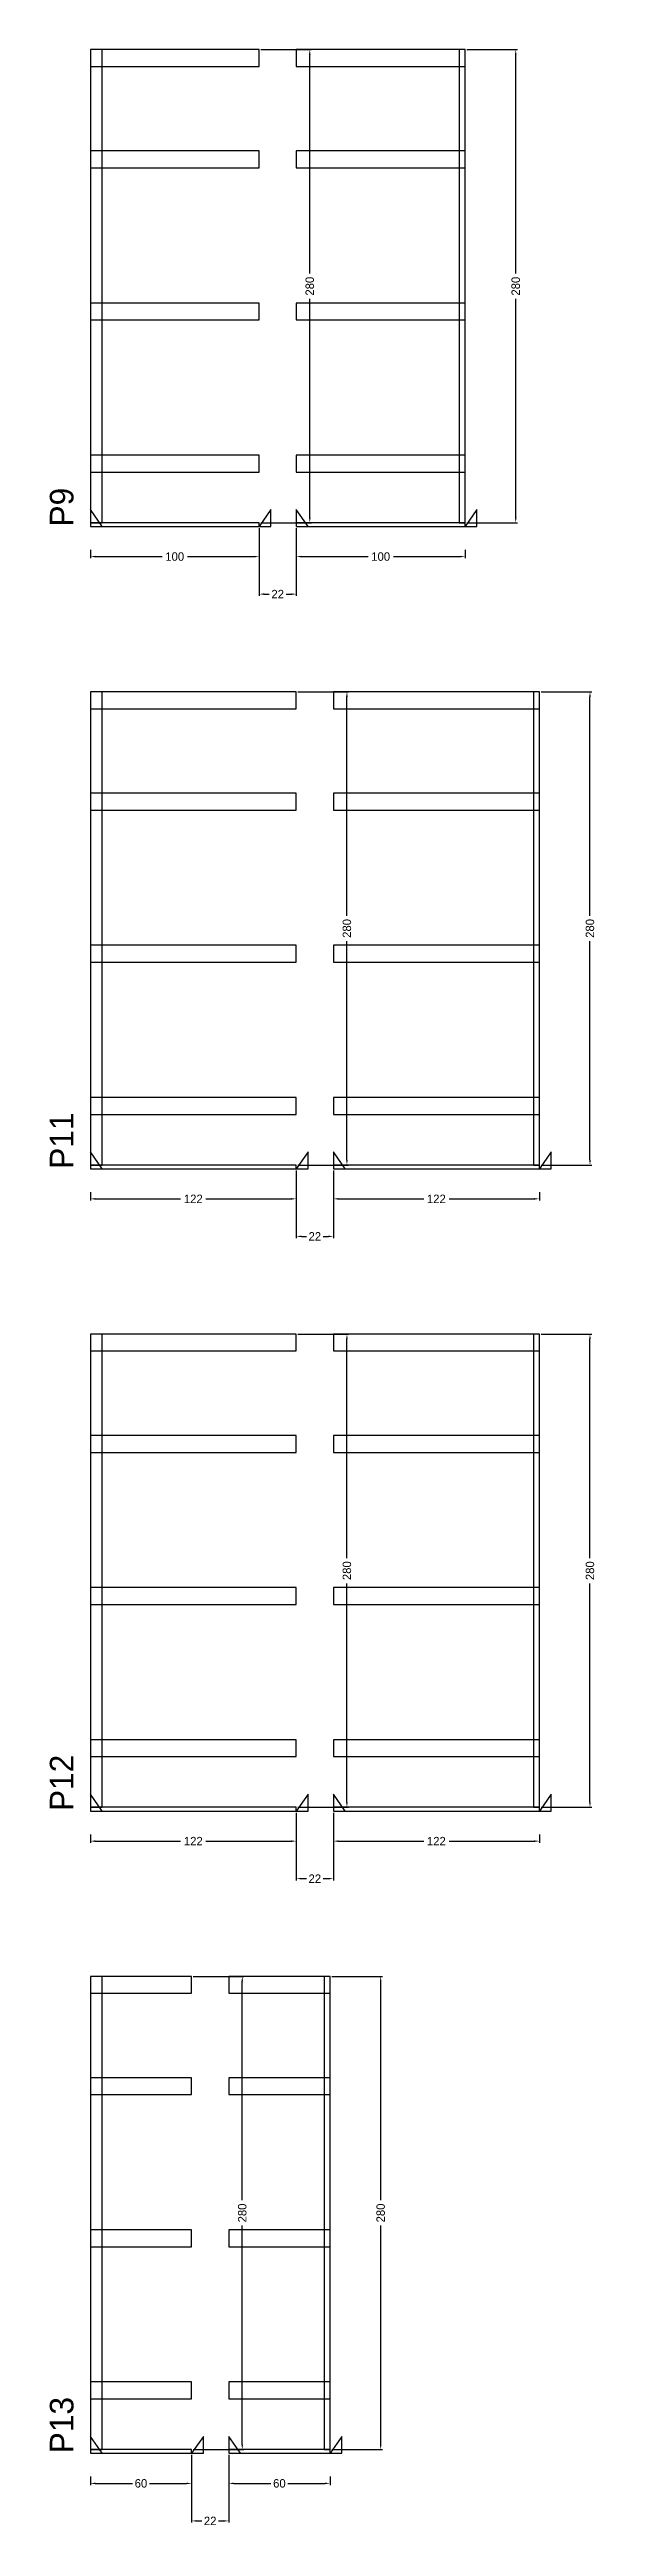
# Model space of a CAD drawing. Header units: centimetres. Extents: x -10500 to 4299, y -12546 to 295.
# Drawn here: x 3976 to 4299, y -1563 to -98 of the extents above; entities that cross this region are included whole.
import ezdxf

# ---------------------------------------------------------------- set-up
doc = ezdxf.new("R2010")
doc.units = ezdxf.units.CM
for name, color, linetype in [('COTA', 241, 'Continuous'), ('NOMENCLATURA', 7, 'Continuous'), ('SARR_2.2x10', 60, 'Continuous'), ('SARR_2.2x7', 40, 'Continuous')]:
    doc.layers.add(name, color=color, linetype=linetype)
doc.dimstyles.new('PAINEL-NOVA', dxfattribs={"dimtxt": 5, "dimasz": 3, "dimexe": 1, "dimexo": 1, "dimgap": 1, "dimtad": 1, "dimcen": 2.5, "dimazin": 3, "dimtfac": 1, "dimtmove": 0, "dimatfit": 3})

msp = doc.modelspace()

# ---------------------------------------------------------------- texts
at = {"layer": 'NOMENCLATURA'}
for s, p in [('P9', (3990, -380)), ('P11', (3990, -760)), ('P12', (3990, -1140)), ('P13', (3990, -1520))]:
    msp.add_text(s, height=14, rotation=90, dxfattribs=at).set_placement(p)

# ---------------------------------------------------------------- blocks, each defined once
blk = doc.blocks.new('_CLOSEDFILLED')
at = {"color": 0, "linetype": 'BYBLOCK'}
blk.add_solid([(-1, 0.16), (0, 0), (-1, -0.16)], dxfattribs=at)
blk = doc.blocks.new('*D157')
for p, q in [((4000, -1533.8), (4000, -1538.8)), ((4003, -1537.8), (4025, -1537.8)), ((4035, -1537.8), (4057, -1537.8)), ((4060, -1533.8), (4060, -1538.8))]:
    blk.add_line(p, q)
at = {"layer": 'Defpoints'}
for p in [(4000, -1532.8), (4000, -1537.8), (4060, -1532.8)]:
    blk.add_point(p, dxfattribs=at)
at = {"layer": 'SARR_2.2x10', "xscale": 3, "yscale": 3, "rotation": 180}
blk.add_blockref('_CLOSEDFILLED', (4000, -1537.8), dxfattribs=at)
at = {"layer": 'SARR_2.2x10', "xscale": 3, "yscale": 3}
blk.add_blockref('_CLOSEDFILLED', (4060, -1537.8), dxfattribs=at)
at = {"layer": 'SARR_2.2x10', "insert": (4030, -1537.8), "char_height": 5, "attachment_point": 5}
blk.add_mtext('60', dxfattribs=at)
blk = doc.blocks.new('*D158')
for p, q in [((4061, -1237.8), (4091, -1237.8)), ((4090, -1370.3), (4090, -1240.8)), ((4090, -1514.8), (4090, -1385.3)), ((4061, -1517.8), (4091, -1517.8))]:
    blk.add_line(p, q)
at = {"layer": 'Defpoints'}
for p in [(4060, -1237.8), (4060, -1517.8), (4090, -1517.8)]:
    blk.add_point(p, dxfattribs=at)
at = {"layer": 'SARR_2.2x10', "xscale": 3, "yscale": 3}
for p, rotation in [((4090, -1237.8), 90), ((4090, -1517.8), 270)]:
    blk.add_blockref('_CLOSEDFILLED', p, dxfattribs=dict(at, rotation=rotation))
at = {"layer": 'SARR_2.2x10', "insert": (4090, -1377.8), "char_height": 5, "attachment_point": 5, "rotation": 90}
blk.add_mtext('280', dxfattribs=at)
blk = doc.blocks.new('GRA-E')
at = {"layer": 'SARR_2.2x7'}
blk.add_lwpolyline([(0, 0), (7, 0), (0, 10)], close=True, dxfattribs=at)
blk = doc.blocks.new('GRA-D')
at = {"layer": 'SARR_2.2x7'}
blk.add_lwpolyline([(0, 0), (7, 0), (7, 10)], close=True, dxfattribs=at)
blk = doc.blocks.new('*D159')
for p, q in [((4082, -1533.8), (4082, -1538.8)), ((4085, -1537.8), (4107, -1537.8)), ((4117, -1537.8), (4139, -1537.8)), ((4142, -1533.8), (4142, -1538.8))]:
    blk.add_line(p, q)
at = {"layer": 'Defpoints'}
for p in [(4082, -1532.8), (4082, -1537.8), (4142, -1532.8)]:
    blk.add_point(p, dxfattribs=at)
at = {"layer": 'SARR_2.2x10', "xscale": 3, "yscale": 3, "rotation": 180}
blk.add_blockref('_CLOSEDFILLED', (4082, -1537.8), dxfattribs=at)
at = {"layer": 'SARR_2.2x10', "xscale": 3, "yscale": 3}
blk.add_blockref('_CLOSEDFILLED', (4142, -1537.8), dxfattribs=at)
at = {"layer": 'SARR_2.2x10', "insert": (4112, -1537.8), "char_height": 5, "attachment_point": 5}
blk.add_mtext('60', dxfattribs=at)
blk = doc.blocks.new('*D160')
for p, q in [((4143, -1237.8), (4173, -1237.8)), ((4172, -1370.3), (4172, -1240.8)), ((4172, -1514.8), (4172, -1385.3)), ((4143, -1517.8), (4173, -1517.8))]:
    blk.add_line(p, q)
at = {"layer": 'Defpoints'}
for p in [(4142, -1237.8), (4142, -1517.8), (4172, -1517.8)]:
    blk.add_point(p, dxfattribs=at)
at = {"layer": 'SARR_2.2x10', "xscale": 3, "yscale": 3}
for p, rotation in [((4172, -1237.8), 90), ((4172, -1517.8), 270)]:
    blk.add_blockref('_CLOSEDFILLED', p, dxfattribs=dict(at, rotation=rotation))
at = {"layer": 'SARR_2.2x10', "insert": (4172, -1377.8), "char_height": 5, "attachment_point": 5, "rotation": 90}
blk.add_mtext('280', dxfattribs=at)
blk = doc.blocks.new('*D161')
for p, q in [((4143, -1237.8), (4173, -1237.8)), ((4172, -1370.3), (4172, -1240.8)), ((4172, -1514.8), (4172, -1385.3)), ((4143, -1517.8), (4173, -1517.8))]:
    blk.add_line(p, q)
at = {"layer": 'Defpoints'}
for p in [(4142, -1237.8), (4142, -1517.8), (4172, -1517.8)]:
    blk.add_point(p, dxfattribs=at)
at = {"layer": 'SARR_2.2x10', "xscale": 3, "yscale": 3}
for p, rotation in [((4172, -1237.8), 90), ((4172, -1517.8), 270)]:
    blk.add_blockref('_CLOSEDFILLED', p, dxfattribs=dict(at, rotation=rotation))
at = {"layer": 'SARR_2.2x10', "insert": (4172, -1377.8), "char_height": 5, "attachment_point": 5, "rotation": 90}
blk.add_mtext('280', dxfattribs=at)
blk = doc.blocks.new('*D162')
for p, q in [((4143, -1237.8), (4173, -1237.8)), ((4172, -1370.3), (4172, -1240.8)), ((4172, -1514.8), (4172, -1385.3)), ((4143, -1517.8), (4173, -1517.8))]:
    blk.add_line(p, q)
at = {"layer": 'Defpoints'}
for p in [(4142, -1237.8), (4142, -1517.8), (4172, -1517.8)]:
    blk.add_point(p, dxfattribs=at)
at = {"layer": 'SARR_2.2x10', "xscale": 3, "yscale": 3}
for p, rotation in [((4172, -1237.8), 90), ((4172, -1517.8), 270)]:
    blk.add_blockref('_CLOSEDFILLED', p, dxfattribs=dict(at, rotation=rotation))
at = {"layer": 'SARR_2.2x10', "insert": (4172, -1377.8), "char_height": 5, "attachment_point": 5, "rotation": 90}
blk.add_mtext('280', dxfattribs=at)
blk = doc.blocks.new('*D163')
for p, q in [((4143, -1237.8), (4173, -1237.8)), ((4172, -1370.3), (4172, -1240.8)), ((4172, -1514.8), (4172, -1385.3)), ((4143, -1517.8), (4173, -1517.8))]:
    blk.add_line(p, q)
at = {"layer": 'Defpoints'}
for p in [(4142, -1237.8), (4142, -1517.8), (4172, -1517.8)]:
    blk.add_point(p, dxfattribs=at)
at = {"layer": 'SARR_2.2x10', "xscale": 3, "yscale": 3}
for p, rotation in [((4172, -1237.8), 90), ((4172, -1517.8), 270)]:
    blk.add_blockref('_CLOSEDFILLED', p, dxfattribs=dict(at, rotation=rotation))
at = {"layer": 'SARR_2.2x10', "insert": (4172, -1377.8), "char_height": 5, "attachment_point": 5, "rotation": 90}
blk.add_mtext('280', dxfattribs=at)
blk = doc.blocks.new('*D164')
for p, q in [((4143, -1237.8), (4173, -1237.8)), ((4172, -1370.3), (4172, -1240.8)), ((4172, -1514.8), (4172, -1385.3)), ((4143, -1517.8), (4173, -1517.8))]:
    blk.add_line(p, q)
at = {"layer": 'Defpoints'}
for p in [(4142, -1237.8), (4142, -1517.8), (4172, -1517.8)]:
    blk.add_point(p, dxfattribs=at)
at = {"layer": 'SARR_2.2x10', "xscale": 3, "yscale": 3}
for p, rotation in [((4172, -1237.8), 90), ((4172, -1517.8), 270)]:
    blk.add_blockref('_CLOSEDFILLED', p, dxfattribs=dict(at, rotation=rotation))
at = {"layer": 'SARR_2.2x10', "insert": (4172, -1377.8), "char_height": 5, "attachment_point": 5, "rotation": 90}
blk.add_mtext('280', dxfattribs=at)
blk = doc.blocks.new('*D165')
for p, q in [((4143, -1237.8), (4173, -1237.8)), ((4172, -1370.3), (4172, -1240.8)), ((4172, -1514.8), (4172, -1385.3)), ((4143, -1517.8), (4173, -1517.8))]:
    blk.add_line(p, q)
at = {"layer": 'Defpoints'}
for p in [(4142, -1237.8), (4142, -1517.8), (4172, -1517.8)]:
    blk.add_point(p, dxfattribs=at)
at = {"layer": 'SARR_2.2x10', "xscale": 3, "yscale": 3}
for p, rotation in [((4172, -1237.8), 90), ((4172, -1517.8), 270)]:
    blk.add_blockref('_CLOSEDFILLED', p, dxfattribs=dict(at, rotation=rotation))
at = {"layer": 'SARR_2.2x10', "insert": (4172, -1377.8), "char_height": 5, "attachment_point": 5, "rotation": 90}
blk.add_mtext('280', dxfattribs=at)
blk = doc.blocks.new('*D166')
for p, q in [((4143, -1237.8), (4173, -1237.8)), ((4172, -1370.3), (4172, -1240.8)), ((4172, -1514.8), (4172, -1385.3)), ((4143, -1517.8), (4173, -1517.8))]:
    blk.add_line(p, q)
at = {"layer": 'Defpoints'}
for p in [(4142, -1237.8), (4142, -1517.8), (4172, -1517.8)]:
    blk.add_point(p, dxfattribs=at)
at = {"layer": 'SARR_2.2x10', "xscale": 3, "yscale": 3}
for p, rotation in [((4172, -1237.8), 90), ((4172, -1517.8), 270)]:
    blk.add_blockref('_CLOSEDFILLED', p, dxfattribs=dict(at, rotation=rotation))
at = {"layer": 'SARR_2.2x10', "insert": (4172, -1377.8), "char_height": 5, "attachment_point": 5, "rotation": 90}
blk.add_mtext('280', dxfattribs=at)
blk = doc.blocks.new('*D167')
for p, q in [((4143, -1237.8), (4173, -1237.8)), ((4172, -1370.3), (4172, -1240.8)), ((4172, -1514.8), (4172, -1385.3)), ((4143, -1517.8), (4173, -1517.8))]:
    blk.add_line(p, q)
at = {"layer": 'Defpoints'}
for p in [(4142, -1237.8), (4142, -1517.8), (4172, -1517.8)]:
    blk.add_point(p, dxfattribs=at)
at = {"layer": 'SARR_2.2x10', "xscale": 3, "yscale": 3}
for p, rotation in [((4172, -1237.8), 90), ((4172, -1517.8), 270)]:
    blk.add_blockref('_CLOSEDFILLED', p, dxfattribs=dict(at, rotation=rotation))
at = {"layer": 'SARR_2.2x10', "insert": (4172, -1377.8), "char_height": 5, "attachment_point": 5, "rotation": 90}
blk.add_mtext('280', dxfattribs=at)
blk = doc.blocks.new('*D168')
for p, q in [((4143, -1237.8), (4173, -1237.8)), ((4172, -1370.3), (4172, -1240.8)), ((4172, -1514.8), (4172, -1385.3)), ((4143, -1517.8), (4173, -1517.8))]:
    blk.add_line(p, q)
at = {"layer": 'Defpoints'}
for p in [(4142, -1237.8), (4142, -1517.8), (4172, -1517.8)]:
    blk.add_point(p, dxfattribs=at)
at = {"layer": 'SARR_2.2x10', "xscale": 3, "yscale": 3}
for p, rotation in [((4172, -1237.8), 90), ((4172, -1517.8), 270)]:
    blk.add_blockref('_CLOSEDFILLED', p, dxfattribs=dict(at, rotation=rotation))
at = {"layer": 'SARR_2.2x10', "insert": (4172, -1377.8), "char_height": 5, "attachment_point": 5, "rotation": 90}
blk.add_mtext('280', dxfattribs=at)
blk = doc.blocks.new('*D169')
for p, q in [((4143, -1237.8), (4173, -1237.8)), ((4172, -1370.3), (4172, -1240.8)), ((4172, -1514.8), (4172, -1385.3)), ((4143, -1517.8), (4173, -1517.8))]:
    blk.add_line(p, q)
at = {"layer": 'Defpoints'}
for p in [(4142, -1237.8), (4142, -1517.8), (4172, -1517.8)]:
    blk.add_point(p, dxfattribs=at)
at = {"layer": 'SARR_2.2x10', "xscale": 3, "yscale": 3}
for p, rotation in [((4172, -1237.8), 90), ((4172, -1517.8), 270)]:
    blk.add_blockref('_CLOSEDFILLED', p, dxfattribs=dict(at, rotation=rotation))
at = {"layer": 'SARR_2.2x10', "insert": (4172, -1377.8), "char_height": 5, "attachment_point": 5, "rotation": 90}
blk.add_mtext('280', dxfattribs=at)
blk = doc.blocks.new('*D170')
for p, q in [((4060, -1521), (4060, -1561)), ((4082, -1521), (4082, -1561)), ((4063, -1560), (4066, -1560)), ((4076, -1560), (4079, -1560))]:
    blk.add_line(p, q)
at = {"layer": 'Defpoints'}
for p in [(4060, -1520), (4082, -1520), (4060, -1560)]:
    blk.add_point(p, dxfattribs=at)
at = {"layer": 'COTA', "xscale": 3, "yscale": 3, "rotation": 180}
blk.add_blockref('_CLOSEDFILLED', (4060, -1560), dxfattribs=at)
at = {"layer": 'COTA', "xscale": 3, "yscale": 3}
blk.add_blockref('_CLOSEDFILLED', (4082, -1560), dxfattribs=at)
at = {"layer": 'COTA', "insert": (4071, -1560), "char_height": 5, "attachment_point": 5}
blk.add_mtext('22', dxfattribs=at)
blk = doc.blocks.new('*D123')
for p, q in [((4000, -1153.8), (4000, -1158.8)), ((4122, -1153.8), (4122, -1158.8)), ((4003, -1157.8), (4053.5, -1157.8)), ((4068.5, -1157.8), (4119, -1157.8))]:
    blk.add_line(p, q)
at = {"layer": 'Defpoints'}
for p in [(4000, -1152.8), (4122, -1152.8), (4000, -1157.8)]:
    blk.add_point(p, dxfattribs=at)
at = {"layer": 'SARR_2.2x10', "xscale": 3, "yscale": 3, "rotation": 180}
blk.add_blockref('_CLOSEDFILLED', (4000, -1157.8), dxfattribs=at)
at = {"layer": 'SARR_2.2x10', "xscale": 3, "yscale": 3}
blk.add_blockref('_CLOSEDFILLED', (4122, -1157.8), dxfattribs=at)
at = {"layer": 'SARR_2.2x10', "insert": (4061, -1157.8), "char_height": 5, "attachment_point": 5}
blk.add_mtext('122', dxfattribs=at)
blk = doc.blocks.new('*D124')
for p, q in [((4123, -857.8), (4153, -857.8)), ((4152, -990.3), (4152, -860.8)), ((4152, -1134.8), (4152, -1005.3)), ((4123, -1137.8), (4153, -1137.8))]:
    blk.add_line(p, q)
at = {"layer": 'Defpoints'}
for p in [(4122, -857.8), (4122, -1137.8), (4152, -1137.8)]:
    blk.add_point(p, dxfattribs=at)
at = {"layer": 'SARR_2.2x10', "xscale": 3, "yscale": 3}
for p, rotation in [((4152, -857.8), 90), ((4152, -1137.8), 270)]:
    blk.add_blockref('_CLOSEDFILLED', p, dxfattribs=dict(at, rotation=rotation))
at = {"layer": 'SARR_2.2x10', "insert": (4152, -997.8), "char_height": 5, "attachment_point": 5, "rotation": 90}
blk.add_mtext('280', dxfattribs=at)
blk = doc.blocks.new('*D125')
for p, q in [((4144, -1153.8), (4144, -1158.8)), ((4266, -1153.8), (4266, -1158.8)), ((4147, -1157.8), (4197.5, -1157.8)), ((4212.5, -1157.8), (4263, -1157.8))]:
    blk.add_line(p, q)
at = {"layer": 'Defpoints'}
for p in [(4144, -1152.8), (4266, -1152.8), (4144, -1157.8)]:
    blk.add_point(p, dxfattribs=at)
at = {"layer": 'SARR_2.2x10', "xscale": 3, "yscale": 3, "rotation": 180}
blk.add_blockref('_CLOSEDFILLED', (4144, -1157.8), dxfattribs=at)
at = {"layer": 'SARR_2.2x10', "xscale": 3, "yscale": 3}
blk.add_blockref('_CLOSEDFILLED', (4266, -1157.8), dxfattribs=at)
at = {"layer": 'SARR_2.2x10', "insert": (4205, -1157.8), "char_height": 5, "attachment_point": 5}
blk.add_mtext('122', dxfattribs=at)
blk = doc.blocks.new('*D126')
for p, q in [((4267, -857.8), (4297, -857.8)), ((4296, -990.3), (4296, -860.8)), ((4296, -1134.8), (4296, -1005.3)), ((4267, -1137.8), (4297, -1137.8))]:
    blk.add_line(p, q)
at = {"layer": 'Defpoints'}
for p in [(4266, -857.8), (4266, -1137.8), (4296, -1137.8)]:
    blk.add_point(p, dxfattribs=at)
at = {"layer": 'SARR_2.2x10', "xscale": 3, "yscale": 3}
for p, rotation in [((4296, -857.8), 90), ((4296, -1137.8), 270)]:
    blk.add_blockref('_CLOSEDFILLED', p, dxfattribs=dict(at, rotation=rotation))
at = {"layer": 'SARR_2.2x10', "insert": (4296, -997.8), "char_height": 5, "attachment_point": 5, "rotation": 90}
blk.add_mtext('280', dxfattribs=at)
blk = doc.blocks.new('*D127')
for p, q in [((4267, -857.8), (4297, -857.8)), ((4296, -990.3), (4296, -860.8)), ((4296, -1134.8), (4296, -1005.3)), ((4267, -1137.8), (4297, -1137.8))]:
    blk.add_line(p, q)
at = {"layer": 'Defpoints'}
for p in [(4266, -857.8), (4266, -1137.8), (4296, -1137.8)]:
    blk.add_point(p, dxfattribs=at)
at = {"layer": 'SARR_2.2x10', "xscale": 3, "yscale": 3}
for p, rotation in [((4296, -857.8), 90), ((4296, -1137.8), 270)]:
    blk.add_blockref('_CLOSEDFILLED', p, dxfattribs=dict(at, rotation=rotation))
at = {"layer": 'SARR_2.2x10', "insert": (4296, -997.8), "char_height": 5, "attachment_point": 5, "rotation": 90}
blk.add_mtext('280', dxfattribs=at)
blk = doc.blocks.new('*D128')
for p, q in [((4267, -857.8), (4297, -857.8)), ((4296, -990.3), (4296, -860.8)), ((4296, -1134.8), (4296, -1005.3)), ((4267, -1137.8), (4297, -1137.8))]:
    blk.add_line(p, q)
at = {"layer": 'Defpoints'}
for p in [(4266, -857.8), (4266, -1137.8), (4296, -1137.8)]:
    blk.add_point(p, dxfattribs=at)
at = {"layer": 'SARR_2.2x10', "xscale": 3, "yscale": 3}
for p, rotation in [((4296, -857.8), 90), ((4296, -1137.8), 270)]:
    blk.add_blockref('_CLOSEDFILLED', p, dxfattribs=dict(at, rotation=rotation))
at = {"layer": 'SARR_2.2x10', "insert": (4296, -997.8), "char_height": 5, "attachment_point": 5, "rotation": 90}
blk.add_mtext('280', dxfattribs=at)
blk = doc.blocks.new('*D129')
for p, q in [((4267, -857.8), (4297, -857.8)), ((4296, -990.3), (4296, -860.8)), ((4296, -1134.8), (4296, -1005.3)), ((4267, -1137.8), (4297, -1137.8))]:
    blk.add_line(p, q)
at = {"layer": 'Defpoints'}
for p in [(4266, -857.8), (4266, -1137.8), (4296, -1137.8)]:
    blk.add_point(p, dxfattribs=at)
at = {"layer": 'SARR_2.2x10', "xscale": 3, "yscale": 3}
for p, rotation in [((4296, -857.8), 90), ((4296, -1137.8), 270)]:
    blk.add_blockref('_CLOSEDFILLED', p, dxfattribs=dict(at, rotation=rotation))
at = {"layer": 'SARR_2.2x10', "insert": (4296, -997.8), "char_height": 5, "attachment_point": 5, "rotation": 90}
blk.add_mtext('280', dxfattribs=at)
blk = doc.blocks.new('*D130')
for p, q in [((4267, -857.8), (4297, -857.8)), ((4296, -990.3), (4296, -860.8)), ((4296, -1134.8), (4296, -1005.3)), ((4267, -1137.8), (4297, -1137.8))]:
    blk.add_line(p, q)
at = {"layer": 'Defpoints'}
for p in [(4266, -857.8), (4266, -1137.8), (4296, -1137.8)]:
    blk.add_point(p, dxfattribs=at)
at = {"layer": 'SARR_2.2x10', "xscale": 3, "yscale": 3}
for p, rotation in [((4296, -857.8), 90), ((4296, -1137.8), 270)]:
    blk.add_blockref('_CLOSEDFILLED', p, dxfattribs=dict(at, rotation=rotation))
at = {"layer": 'SARR_2.2x10', "insert": (4296, -997.8), "char_height": 5, "attachment_point": 5, "rotation": 90}
blk.add_mtext('280', dxfattribs=at)
blk = doc.blocks.new('*D131')
for p, q in [((4267, -857.8), (4297, -857.8)), ((4296, -990.3), (4296, -860.8)), ((4296, -1134.8), (4296, -1005.3)), ((4267, -1137.8), (4297, -1137.8))]:
    blk.add_line(p, q)
at = {"layer": 'Defpoints'}
for p in [(4266, -857.8), (4266, -1137.8), (4296, -1137.8)]:
    blk.add_point(p, dxfattribs=at)
at = {"layer": 'SARR_2.2x10', "xscale": 3, "yscale": 3}
for p, rotation in [((4296, -857.8), 90), ((4296, -1137.8), 270)]:
    blk.add_blockref('_CLOSEDFILLED', p, dxfattribs=dict(at, rotation=rotation))
at = {"layer": 'SARR_2.2x10', "insert": (4296, -997.8), "char_height": 5, "attachment_point": 5, "rotation": 90}
blk.add_mtext('280', dxfattribs=at)
blk = doc.blocks.new('*D132')
for p, q in [((4267, -857.8), (4297, -857.8)), ((4296, -990.3), (4296, -860.8)), ((4296, -1134.8), (4296, -1005.3)), ((4267, -1137.8), (4297, -1137.8))]:
    blk.add_line(p, q)
at = {"layer": 'Defpoints'}
for p in [(4266, -857.8), (4266, -1137.8), (4296, -1137.8)]:
    blk.add_point(p, dxfattribs=at)
at = {"layer": 'SARR_2.2x10', "xscale": 3, "yscale": 3}
for p, rotation in [((4296, -857.8), 90), ((4296, -1137.8), 270)]:
    blk.add_blockref('_CLOSEDFILLED', p, dxfattribs=dict(at, rotation=rotation))
at = {"layer": 'SARR_2.2x10', "insert": (4296, -997.8), "char_height": 5, "attachment_point": 5, "rotation": 90}
blk.add_mtext('280', dxfattribs=at)
blk = doc.blocks.new('*D133')
for p, q in [((4267, -857.8), (4297, -857.8)), ((4296, -990.3), (4296, -860.8)), ((4296, -1134.8), (4296, -1005.3)), ((4267, -1137.8), (4297, -1137.8))]:
    blk.add_line(p, q)
at = {"layer": 'Defpoints'}
for p in [(4266, -857.8), (4266, -1137.8), (4296, -1137.8)]:
    blk.add_point(p, dxfattribs=at)
at = {"layer": 'SARR_2.2x10', "xscale": 3, "yscale": 3}
for p, rotation in [((4296, -857.8), 90), ((4296, -1137.8), 270)]:
    blk.add_blockref('_CLOSEDFILLED', p, dxfattribs=dict(at, rotation=rotation))
at = {"layer": 'SARR_2.2x10', "insert": (4296, -997.8), "char_height": 5, "attachment_point": 5, "rotation": 90}
blk.add_mtext('280', dxfattribs=at)
blk = doc.blocks.new('*D134')
for p, q in [((4267, -857.8), (4297, -857.8)), ((4296, -990.3), (4296, -860.8)), ((4296, -1134.8), (4296, -1005.3)), ((4267, -1137.8), (4297, -1137.8))]:
    blk.add_line(p, q)
at = {"layer": 'Defpoints'}
for p in [(4266, -857.8), (4266, -1137.8), (4296, -1137.8)]:
    blk.add_point(p, dxfattribs=at)
at = {"layer": 'SARR_2.2x10', "xscale": 3, "yscale": 3}
for p, rotation in [((4296, -857.8), 90), ((4296, -1137.8), 270)]:
    blk.add_blockref('_CLOSEDFILLED', p, dxfattribs=dict(at, rotation=rotation))
at = {"layer": 'SARR_2.2x10', "insert": (4296, -997.8), "char_height": 5, "attachment_point": 5, "rotation": 90}
blk.add_mtext('280', dxfattribs=at)
blk = doc.blocks.new('*D135')
for p, q in [((4267, -857.8), (4297, -857.8)), ((4296, -990.3), (4296, -860.8)), ((4296, -1134.8), (4296, -1005.3)), ((4267, -1137.8), (4297, -1137.8))]:
    blk.add_line(p, q)
at = {"layer": 'Defpoints'}
for p in [(4266, -857.8), (4266, -1137.8), (4296, -1137.8)]:
    blk.add_point(p, dxfattribs=at)
at = {"layer": 'SARR_2.2x10', "xscale": 3, "yscale": 3}
for p, rotation in [((4296, -857.8), 90), ((4296, -1137.8), 270)]:
    blk.add_blockref('_CLOSEDFILLED', p, dxfattribs=dict(at, rotation=rotation))
at = {"layer": 'SARR_2.2x10', "insert": (4296, -997.8), "char_height": 5, "attachment_point": 5, "rotation": 90}
blk.add_mtext('280', dxfattribs=at)
blk = doc.blocks.new('*D136')
for p, q in [((4122, -1141), (4122, -1181)), ((4144, -1141), (4144, -1181)), ((4125, -1180), (4128, -1180)), ((4138, -1180), (4141, -1180))]:
    blk.add_line(p, q)
at = {"layer": 'Defpoints'}
for p in [(4122, -1140), (4144, -1140), (4122, -1180)]:
    blk.add_point(p, dxfattribs=at)
at = {"layer": 'COTA', "xscale": 3, "yscale": 3, "rotation": 180}
blk.add_blockref('_CLOSEDFILLED', (4122, -1180), dxfattribs=at)
at = {"layer": 'COTA', "xscale": 3, "yscale": 3}
blk.add_blockref('_CLOSEDFILLED', (4144, -1180), dxfattribs=at)
at = {"layer": 'COTA', "insert": (4133, -1180), "char_height": 5, "attachment_point": 5}
blk.add_mtext('22', dxfattribs=at)
blk = doc.blocks.new('*D89')
for p, q in [((4000, -773.8), (4000, -778.8)), ((4122, -773.8), (4122, -778.8)), ((4003, -777.8), (4053.5, -777.8)), ((4068.5, -777.8), (4119, -777.8))]:
    blk.add_line(p, q)
at = {"layer": 'Defpoints'}
for p in [(4000, -772.8), (4122, -772.8), (4000, -777.8)]:
    blk.add_point(p, dxfattribs=at)
at = {"layer": 'SARR_2.2x10', "xscale": 3, "yscale": 3, "rotation": 180}
blk.add_blockref('_CLOSEDFILLED', (4000, -777.8), dxfattribs=at)
at = {"layer": 'SARR_2.2x10', "xscale": 3, "yscale": 3}
blk.add_blockref('_CLOSEDFILLED', (4122, -777.8), dxfattribs=at)
at = {"layer": 'SARR_2.2x10', "insert": (4061, -777.8), "char_height": 5, "attachment_point": 5}
blk.add_mtext('122', dxfattribs=at)
blk = doc.blocks.new('*D90')
for p, q in [((4123, -477.8), (4153, -477.8)), ((4152, -610.3), (4152, -480.8)), ((4152, -754.8), (4152, -625.3)), ((4123, -757.8), (4153, -757.8))]:
    blk.add_line(p, q)
at = {"layer": 'Defpoints'}
for p in [(4122, -477.8), (4122, -757.8), (4152, -757.8)]:
    blk.add_point(p, dxfattribs=at)
at = {"layer": 'SARR_2.2x10', "xscale": 3, "yscale": 3}
for p, rotation in [((4152, -477.8), 90), ((4152, -757.8), 270)]:
    blk.add_blockref('_CLOSEDFILLED', p, dxfattribs=dict(at, rotation=rotation))
at = {"layer": 'SARR_2.2x10', "insert": (4152, -617.8), "char_height": 5, "attachment_point": 5, "rotation": 90}
blk.add_mtext('280', dxfattribs=at)
blk = doc.blocks.new('*D91')
for p, q in [((4144, -773.8), (4144, -778.8)), ((4266, -773.8), (4266, -778.8)), ((4147, -777.8), (4197.5, -777.8)), ((4212.5, -777.8), (4263, -777.8))]:
    blk.add_line(p, q)
at = {"layer": 'Defpoints'}
for p in [(4144, -772.8), (4266, -772.8), (4144, -777.8)]:
    blk.add_point(p, dxfattribs=at)
at = {"layer": 'SARR_2.2x10', "xscale": 3, "yscale": 3, "rotation": 180}
blk.add_blockref('_CLOSEDFILLED', (4144, -777.8), dxfattribs=at)
at = {"layer": 'SARR_2.2x10', "xscale": 3, "yscale": 3}
blk.add_blockref('_CLOSEDFILLED', (4266, -777.8), dxfattribs=at)
at = {"layer": 'SARR_2.2x10', "insert": (4205, -777.8), "char_height": 5, "attachment_point": 5}
blk.add_mtext('122', dxfattribs=at)
blk = doc.blocks.new('*D92')
for p, q in [((4267, -477.8), (4297, -477.8)), ((4296, -610.3), (4296, -480.8)), ((4296, -754.8), (4296, -625.3)), ((4267, -757.8), (4297, -757.8))]:
    blk.add_line(p, q)
at = {"layer": 'Defpoints'}
for p in [(4266, -477.8), (4266, -757.8), (4296, -757.8)]:
    blk.add_point(p, dxfattribs=at)
at = {"layer": 'SARR_2.2x10', "xscale": 3, "yscale": 3}
for p, rotation in [((4296, -477.8), 90), ((4296, -757.8), 270)]:
    blk.add_blockref('_CLOSEDFILLED', p, dxfattribs=dict(at, rotation=rotation))
at = {"layer": 'SARR_2.2x10', "insert": (4296, -617.8), "char_height": 5, "attachment_point": 5, "rotation": 90}
blk.add_mtext('280', dxfattribs=at)
blk = doc.blocks.new('*D93')
for p, q in [((4267, -477.8), (4297, -477.8)), ((4296, -610.3), (4296, -480.8)), ((4296, -754.8), (4296, -625.3)), ((4267, -757.8), (4297, -757.8))]:
    blk.add_line(p, q)
at = {"layer": 'Defpoints'}
for p in [(4266, -477.8), (4266, -757.8), (4296, -757.8)]:
    blk.add_point(p, dxfattribs=at)
at = {"layer": 'SARR_2.2x10', "xscale": 3, "yscale": 3}
for p, rotation in [((4296, -477.8), 90), ((4296, -757.8), 270)]:
    blk.add_blockref('_CLOSEDFILLED', p, dxfattribs=dict(at, rotation=rotation))
at = {"layer": 'SARR_2.2x10', "insert": (4296, -617.8), "char_height": 5, "attachment_point": 5, "rotation": 90}
blk.add_mtext('280', dxfattribs=at)
blk = doc.blocks.new('*D94')
for p, q in [((4267, -477.8), (4297, -477.8)), ((4296, -610.3), (4296, -480.8)), ((4296, -754.8), (4296, -625.3)), ((4267, -757.8), (4297, -757.8))]:
    blk.add_line(p, q)
at = {"layer": 'Defpoints'}
for p in [(4266, -477.8), (4266, -757.8), (4296, -757.8)]:
    blk.add_point(p, dxfattribs=at)
at = {"layer": 'SARR_2.2x10', "xscale": 3, "yscale": 3}
for p, rotation in [((4296, -477.8), 90), ((4296, -757.8), 270)]:
    blk.add_blockref('_CLOSEDFILLED', p, dxfattribs=dict(at, rotation=rotation))
at = {"layer": 'SARR_2.2x10', "insert": (4296, -617.8), "char_height": 5, "attachment_point": 5, "rotation": 90}
blk.add_mtext('280', dxfattribs=at)
blk = doc.blocks.new('*D95')
for p, q in [((4267, -477.8), (4297, -477.8)), ((4296, -610.3), (4296, -480.8)), ((4296, -754.8), (4296, -625.3)), ((4267, -757.8), (4297, -757.8))]:
    blk.add_line(p, q)
at = {"layer": 'Defpoints'}
for p in [(4266, -477.8), (4266, -757.8), (4296, -757.8)]:
    blk.add_point(p, dxfattribs=at)
at = {"layer": 'SARR_2.2x10', "xscale": 3, "yscale": 3}
for p, rotation in [((4296, -477.8), 90), ((4296, -757.8), 270)]:
    blk.add_blockref('_CLOSEDFILLED', p, dxfattribs=dict(at, rotation=rotation))
at = {"layer": 'SARR_2.2x10', "insert": (4296, -617.8), "char_height": 5, "attachment_point": 5, "rotation": 90}
blk.add_mtext('280', dxfattribs=at)
blk = doc.blocks.new('*D96')
for p, q in [((4267, -477.8), (4297, -477.8)), ((4296, -610.3), (4296, -480.8)), ((4296, -754.8), (4296, -625.3)), ((4267, -757.8), (4297, -757.8))]:
    blk.add_line(p, q)
at = {"layer": 'Defpoints'}
for p in [(4266, -477.8), (4266, -757.8), (4296, -757.8)]:
    blk.add_point(p, dxfattribs=at)
at = {"layer": 'SARR_2.2x10', "xscale": 3, "yscale": 3}
for p, rotation in [((4296, -477.8), 90), ((4296, -757.8), 270)]:
    blk.add_blockref('_CLOSEDFILLED', p, dxfattribs=dict(at, rotation=rotation))
at = {"layer": 'SARR_2.2x10', "insert": (4296, -617.8), "char_height": 5, "attachment_point": 5, "rotation": 90}
blk.add_mtext('280', dxfattribs=at)
blk = doc.blocks.new('*D97')
for p, q in [((4267, -477.8), (4297, -477.8)), ((4296, -610.3), (4296, -480.8)), ((4296, -754.8), (4296, -625.3)), ((4267, -757.8), (4297, -757.8))]:
    blk.add_line(p, q)
at = {"layer": 'Defpoints'}
for p in [(4266, -477.8), (4266, -757.8), (4296, -757.8)]:
    blk.add_point(p, dxfattribs=at)
at = {"layer": 'SARR_2.2x10', "xscale": 3, "yscale": 3}
for p, rotation in [((4296, -477.8), 90), ((4296, -757.8), 270)]:
    blk.add_blockref('_CLOSEDFILLED', p, dxfattribs=dict(at, rotation=rotation))
at = {"layer": 'SARR_2.2x10', "insert": (4296, -617.8), "char_height": 5, "attachment_point": 5, "rotation": 90}
blk.add_mtext('280', dxfattribs=at)
blk = doc.blocks.new('*D98')
for p, q in [((4267, -477.8), (4297, -477.8)), ((4296, -610.3), (4296, -480.8)), ((4296, -754.8), (4296, -625.3)), ((4267, -757.8), (4297, -757.8))]:
    blk.add_line(p, q)
at = {"layer": 'Defpoints'}
for p in [(4266, -477.8), (4266, -757.8), (4296, -757.8)]:
    blk.add_point(p, dxfattribs=at)
at = {"layer": 'SARR_2.2x10', "xscale": 3, "yscale": 3}
for p, rotation in [((4296, -477.8), 90), ((4296, -757.8), 270)]:
    blk.add_blockref('_CLOSEDFILLED', p, dxfattribs=dict(at, rotation=rotation))
at = {"layer": 'SARR_2.2x10', "insert": (4296, -617.8), "char_height": 5, "attachment_point": 5, "rotation": 90}
blk.add_mtext('280', dxfattribs=at)
blk = doc.blocks.new('*D99')
for p, q in [((4267, -477.8), (4297, -477.8)), ((4296, -610.3), (4296, -480.8)), ((4296, -754.8), (4296, -625.3)), ((4267, -757.8), (4297, -757.8))]:
    blk.add_line(p, q)
at = {"layer": 'Defpoints'}
for p in [(4266, -477.8), (4266, -757.8), (4296, -757.8)]:
    blk.add_point(p, dxfattribs=at)
at = {"layer": 'SARR_2.2x10', "xscale": 3, "yscale": 3}
for p, rotation in [((4296, -477.8), 90), ((4296, -757.8), 270)]:
    blk.add_blockref('_CLOSEDFILLED', p, dxfattribs=dict(at, rotation=rotation))
at = {"layer": 'SARR_2.2x10', "insert": (4296, -617.8), "char_height": 5, "attachment_point": 5, "rotation": 90}
blk.add_mtext('280', dxfattribs=at)
blk = doc.blocks.new('*D100')
for p, q in [((4267, -477.8), (4297, -477.8)), ((4296, -610.3), (4296, -480.8)), ((4296, -754.8), (4296, -625.3)), ((4267, -757.8), (4297, -757.8))]:
    blk.add_line(p, q)
at = {"layer": 'Defpoints'}
for p in [(4266, -477.8), (4266, -757.8), (4296, -757.8)]:
    blk.add_point(p, dxfattribs=at)
at = {"layer": 'SARR_2.2x10', "xscale": 3, "yscale": 3}
for p, rotation in [((4296, -477.8), 90), ((4296, -757.8), 270)]:
    blk.add_blockref('_CLOSEDFILLED', p, dxfattribs=dict(at, rotation=rotation))
at = {"layer": 'SARR_2.2x10', "insert": (4296, -617.8), "char_height": 5, "attachment_point": 5, "rotation": 90}
blk.add_mtext('280', dxfattribs=at)
blk = doc.blocks.new('*D101')
for p, q in [((4267, -477.8), (4297, -477.8)), ((4296, -610.3), (4296, -480.8)), ((4296, -754.8), (4296, -625.3)), ((4267, -757.8), (4297, -757.8))]:
    blk.add_line(p, q)
at = {"layer": 'Defpoints'}
for p in [(4266, -477.8), (4266, -757.8), (4296, -757.8)]:
    blk.add_point(p, dxfattribs=at)
at = {"layer": 'SARR_2.2x10', "xscale": 3, "yscale": 3}
for p, rotation in [((4296, -477.8), 90), ((4296, -757.8), 270)]:
    blk.add_blockref('_CLOSEDFILLED', p, dxfattribs=dict(at, rotation=rotation))
at = {"layer": 'SARR_2.2x10', "insert": (4296, -617.8), "char_height": 5, "attachment_point": 5, "rotation": 90}
blk.add_mtext('280', dxfattribs=at)
blk = doc.blocks.new('*D102')
for p, q in [((4122, -761), (4122, -801)), ((4144, -761), (4144, -801)), ((4125, -800), (4128, -800)), ((4138, -800), (4141, -800))]:
    blk.add_line(p, q)
at = {"layer": 'Defpoints'}
for p in [(4122, -760), (4144, -760), (4122, -800)]:
    blk.add_point(p, dxfattribs=at)
at = {"layer": 'COTA', "xscale": 3, "yscale": 3, "rotation": 180}
blk.add_blockref('_CLOSEDFILLED', (4122, -800), dxfattribs=at)
at = {"layer": 'COTA', "xscale": 3, "yscale": 3}
blk.add_blockref('_CLOSEDFILLED', (4144, -800), dxfattribs=at)
at = {"layer": 'COTA', "insert": (4133, -800), "char_height": 5, "attachment_point": 5}
blk.add_mtext('22', dxfattribs=at)
blk = doc.blocks.new('*D55')
for p, q in [((4000, -393.8), (4000, -398.8)), ((4100, -393.8), (4100, -398.8)), ((4003, -397.8), (4042.5, -397.8)), ((4057.5, -397.8), (4097, -397.8))]:
    blk.add_line(p, q)
at = {"layer": 'Defpoints'}
for p in [(4000, -392.8), (4100, -392.8), (4000, -397.8)]:
    blk.add_point(p, dxfattribs=at)
at = {"layer": 'SARR_2.2x10', "xscale": 3, "yscale": 3, "rotation": 180}
blk.add_blockref('_CLOSEDFILLED', (4000, -397.8), dxfattribs=at)
at = {"layer": 'SARR_2.2x10', "xscale": 3, "yscale": 3}
blk.add_blockref('_CLOSEDFILLED', (4100, -397.8), dxfattribs=at)
at = {"layer": 'SARR_2.2x10', "insert": (4050, -397.8), "char_height": 5, "attachment_point": 5}
blk.add_mtext('100', dxfattribs=at)
blk = doc.blocks.new('*D56')
for p, q in [((4101, -97.8), (4131, -97.8)), ((4130, -230.3), (4130, -100.8)), ((4130, -374.8), (4130, -245.3)), ((4101, -377.8), (4131, -377.8))]:
    blk.add_line(p, q)
at = {"layer": 'Defpoints'}
for p in [(4100, -97.8), (4100, -377.8), (4130, -377.8)]:
    blk.add_point(p, dxfattribs=at)
at = {"layer": 'SARR_2.2x10', "xscale": 3, "yscale": 3}
for p, rotation in [((4130, -97.8), 90), ((4130, -377.8), 270)]:
    blk.add_blockref('_CLOSEDFILLED', p, dxfattribs=dict(at, rotation=rotation))
at = {"layer": 'SARR_2.2x10', "insert": (4130, -237.8), "char_height": 5, "attachment_point": 5, "rotation": 90}
blk.add_mtext('280', dxfattribs=at)
blk = doc.blocks.new('*D57')
for p, q in [((4122, -393.8), (4122, -398.8)), ((4222, -393.8), (4222, -398.8)), ((4125, -397.8), (4164.5, -397.8)), ((4179.5, -397.8), (4219, -397.8))]:
    blk.add_line(p, q)
at = {"layer": 'Defpoints'}
for p in [(4122, -392.8), (4222, -392.8), (4122, -397.8)]:
    blk.add_point(p, dxfattribs=at)
at = {"layer": 'SARR_2.2x10', "xscale": 3, "yscale": 3, "rotation": 180}
blk.add_blockref('_CLOSEDFILLED', (4122, -397.8), dxfattribs=at)
at = {"layer": 'SARR_2.2x10', "xscale": 3, "yscale": 3}
blk.add_blockref('_CLOSEDFILLED', (4222, -397.8), dxfattribs=at)
at = {"layer": 'SARR_2.2x10', "insert": (4172, -397.8), "char_height": 5, "attachment_point": 5}
blk.add_mtext('100', dxfattribs=at)
blk = doc.blocks.new('*D58')
for p, q in [((4223, -97.8), (4253, -97.8)), ((4252, -230.3), (4252, -100.8)), ((4252, -374.8), (4252, -245.3)), ((4223, -377.8), (4253, -377.8))]:
    blk.add_line(p, q)
at = {"layer": 'Defpoints'}
for p in [(4222, -97.8), (4222, -377.8), (4252, -377.8)]:
    blk.add_point(p, dxfattribs=at)
at = {"layer": 'SARR_2.2x10', "xscale": 3, "yscale": 3}
for p, rotation in [((4252, -97.8), 90), ((4252, -377.8), 270)]:
    blk.add_blockref('_CLOSEDFILLED', p, dxfattribs=dict(at, rotation=rotation))
at = {"layer": 'SARR_2.2x10', "insert": (4252, -237.8), "char_height": 5, "attachment_point": 5, "rotation": 90}
blk.add_mtext('280', dxfattribs=at)
blk = doc.blocks.new('*D59')
for p, q in [((4223, -97.8), (4253, -97.8)), ((4252, -230.3), (4252, -100.8)), ((4252, -374.8), (4252, -245.3)), ((4223, -377.8), (4253, -377.8))]:
    blk.add_line(p, q)
at = {"layer": 'Defpoints'}
for p in [(4222, -97.8), (4222, -377.8), (4252, -377.8)]:
    blk.add_point(p, dxfattribs=at)
at = {"layer": 'SARR_2.2x10', "xscale": 3, "yscale": 3}
for p, rotation in [((4252, -97.8), 90), ((4252, -377.8), 270)]:
    blk.add_blockref('_CLOSEDFILLED', p, dxfattribs=dict(at, rotation=rotation))
at = {"layer": 'SARR_2.2x10', "insert": (4252, -237.8), "char_height": 5, "attachment_point": 5, "rotation": 90}
blk.add_mtext('280', dxfattribs=at)
blk = doc.blocks.new('*D60')
for p, q in [((4223, -97.8), (4253, -97.8)), ((4252, -230.3), (4252, -100.8)), ((4252, -374.8), (4252, -245.3)), ((4223, -377.8), (4253, -377.8))]:
    blk.add_line(p, q)
at = {"layer": 'Defpoints'}
for p in [(4222, -97.8), (4222, -377.8), (4252, -377.8)]:
    blk.add_point(p, dxfattribs=at)
at = {"layer": 'SARR_2.2x10', "xscale": 3, "yscale": 3}
for p, rotation in [((4252, -97.8), 90), ((4252, -377.8), 270)]:
    blk.add_blockref('_CLOSEDFILLED', p, dxfattribs=dict(at, rotation=rotation))
at = {"layer": 'SARR_2.2x10', "insert": (4252, -237.8), "char_height": 5, "attachment_point": 5, "rotation": 90}
blk.add_mtext('280', dxfattribs=at)
blk = doc.blocks.new('*D61')
for p, q in [((4223, -97.8), (4253, -97.8)), ((4252, -230.3), (4252, -100.8)), ((4252, -374.8), (4252, -245.3)), ((4223, -377.8), (4253, -377.8))]:
    blk.add_line(p, q)
at = {"layer": 'Defpoints'}
for p in [(4222, -97.8), (4222, -377.8), (4252, -377.8)]:
    blk.add_point(p, dxfattribs=at)
at = {"layer": 'SARR_2.2x10', "xscale": 3, "yscale": 3}
for p, rotation in [((4252, -97.8), 90), ((4252, -377.8), 270)]:
    blk.add_blockref('_CLOSEDFILLED', p, dxfattribs=dict(at, rotation=rotation))
at = {"layer": 'SARR_2.2x10', "insert": (4252, -237.8), "char_height": 5, "attachment_point": 5, "rotation": 90}
blk.add_mtext('280', dxfattribs=at)
blk = doc.blocks.new('*D62')
for p, q in [((4223, -97.8), (4253, -97.8)), ((4252, -230.3), (4252, -100.8)), ((4252, -374.8), (4252, -245.3)), ((4223, -377.8), (4253, -377.8))]:
    blk.add_line(p, q)
at = {"layer": 'Defpoints'}
for p in [(4222, -97.8), (4222, -377.8), (4252, -377.8)]:
    blk.add_point(p, dxfattribs=at)
at = {"layer": 'SARR_2.2x10', "xscale": 3, "yscale": 3}
for p, rotation in [((4252, -97.8), 90), ((4252, -377.8), 270)]:
    blk.add_blockref('_CLOSEDFILLED', p, dxfattribs=dict(at, rotation=rotation))
at = {"layer": 'SARR_2.2x10', "insert": (4252, -237.8), "char_height": 5, "attachment_point": 5, "rotation": 90}
blk.add_mtext('280', dxfattribs=at)
blk = doc.blocks.new('*D63')
for p, q in [((4223, -97.8), (4253, -97.8)), ((4252, -230.3), (4252, -100.8)), ((4252, -374.8), (4252, -245.3)), ((4223, -377.8), (4253, -377.8))]:
    blk.add_line(p, q)
at = {"layer": 'Defpoints'}
for p in [(4222, -97.8), (4222, -377.8), (4252, -377.8)]:
    blk.add_point(p, dxfattribs=at)
at = {"layer": 'SARR_2.2x10', "xscale": 3, "yscale": 3}
for p, rotation in [((4252, -97.8), 90), ((4252, -377.8), 270)]:
    blk.add_blockref('_CLOSEDFILLED', p, dxfattribs=dict(at, rotation=rotation))
at = {"layer": 'SARR_2.2x10', "insert": (4252, -237.8), "char_height": 5, "attachment_point": 5, "rotation": 90}
blk.add_mtext('280', dxfattribs=at)
blk = doc.blocks.new('*D64')
for p, q in [((4223, -97.8), (4253, -97.8)), ((4252, -230.3), (4252, -100.8)), ((4252, -374.8), (4252, -245.3)), ((4223, -377.8), (4253, -377.8))]:
    blk.add_line(p, q)
at = {"layer": 'Defpoints'}
for p in [(4222, -97.8), (4222, -377.8), (4252, -377.8)]:
    blk.add_point(p, dxfattribs=at)
at = {"layer": 'SARR_2.2x10', "xscale": 3, "yscale": 3}
for p, rotation in [((4252, -97.8), 90), ((4252, -377.8), 270)]:
    blk.add_blockref('_CLOSEDFILLED', p, dxfattribs=dict(at, rotation=rotation))
at = {"layer": 'SARR_2.2x10', "insert": (4252, -237.8), "char_height": 5, "attachment_point": 5, "rotation": 90}
blk.add_mtext('280', dxfattribs=at)
blk = doc.blocks.new('*D65')
for p, q in [((4223, -97.8), (4253, -97.8)), ((4252, -230.3), (4252, -100.8)), ((4252, -374.8), (4252, -245.3)), ((4223, -377.8), (4253, -377.8))]:
    blk.add_line(p, q)
at = {"layer": 'Defpoints'}
for p in [(4222, -97.8), (4222, -377.8), (4252, -377.8)]:
    blk.add_point(p, dxfattribs=at)
at = {"layer": 'SARR_2.2x10', "xscale": 3, "yscale": 3}
for p, rotation in [((4252, -97.8), 90), ((4252, -377.8), 270)]:
    blk.add_blockref('_CLOSEDFILLED', p, dxfattribs=dict(at, rotation=rotation))
at = {"layer": 'SARR_2.2x10', "insert": (4252, -237.8), "char_height": 5, "attachment_point": 5, "rotation": 90}
blk.add_mtext('280', dxfattribs=at)
blk = doc.blocks.new('*D66')
for p, q in [((4223, -97.8), (4253, -97.8)), ((4252, -230.3), (4252, -100.8)), ((4252, -374.8), (4252, -245.3)), ((4223, -377.8), (4253, -377.8))]:
    blk.add_line(p, q)
at = {"layer": 'Defpoints'}
for p in [(4222, -97.8), (4222, -377.8), (4252, -377.8)]:
    blk.add_point(p, dxfattribs=at)
at = {"layer": 'SARR_2.2x10', "xscale": 3, "yscale": 3}
for p, rotation in [((4252, -97.8), 90), ((4252, -377.8), 270)]:
    blk.add_blockref('_CLOSEDFILLED', p, dxfattribs=dict(at, rotation=rotation))
at = {"layer": 'SARR_2.2x10', "insert": (4252, -237.8), "char_height": 5, "attachment_point": 5, "rotation": 90}
blk.add_mtext('280', dxfattribs=at)
blk = doc.blocks.new('*D67')
for p, q in [((4223, -97.8), (4253, -97.8)), ((4252, -230.3), (4252, -100.8)), ((4252, -374.8), (4252, -245.3)), ((4223, -377.8), (4253, -377.8))]:
    blk.add_line(p, q)
at = {"layer": 'Defpoints'}
for p in [(4222, -97.8), (4222, -377.8), (4252, -377.8)]:
    blk.add_point(p, dxfattribs=at)
at = {"layer": 'SARR_2.2x10', "xscale": 3, "yscale": 3}
for p, rotation in [((4252, -97.8), 90), ((4252, -377.8), 270)]:
    blk.add_blockref('_CLOSEDFILLED', p, dxfattribs=dict(at, rotation=rotation))
at = {"layer": 'SARR_2.2x10', "insert": (4252, -237.8), "char_height": 5, "attachment_point": 5, "rotation": 90}
blk.add_mtext('280', dxfattribs=at)
blk = doc.blocks.new('*D68')
for p, q in [((4100, -381), (4100, -421)), ((4122, -381), (4122, -421)), ((4103, -420), (4106, -420)), ((4116, -420), (4119, -420))]:
    blk.add_line(p, q)
at = {"layer": 'Defpoints'}
for p in [(4100, -380), (4122, -380), (4100, -420)]:
    blk.add_point(p, dxfattribs=at)
at = {"layer": 'COTA', "xscale": 3, "yscale": 3, "rotation": 180}
blk.add_blockref('_CLOSEDFILLED', (4100, -420), dxfattribs=at)
at = {"layer": 'COTA', "xscale": 3, "yscale": 3}
blk.add_blockref('_CLOSEDFILLED', (4122, -420), dxfattribs=at)
at = {"layer": 'COTA', "insert": (4111, -420), "char_height": 5, "attachment_point": 5}
blk.add_mtext('22', dxfattribs=at)

# ---------------------------------------------------------------- dimensions: what is measured, and where the dimension line sits
at = {"layer": 'COTA'}
for base, p1, p2, picture, middle in [((4100, -420), (4100, -380), (4122, -380), '*D68', (4111, -420)), ((4122, -800), (4122, -760), (4144, -760), '*D102', (4133, -800)), ((4122, -1180), (4122, -1140), (4144, -1140), '*D136', (4133, -1180)), ((4060, -1560), (4060, -1520), (4082, -1520), '*D170', (4071, -1560))]:
    dim = msp.add_linear_dim(base=base, p1=p1, p2=p2, dimstyle='PAINEL-NOVA', dxfattribs=at)
    dim.commit()
    dim.dimension.update_dxf_attribs({"geometry": picture, "text_midpoint": middle})
at = {"layer": 'SARR_2.2x10'}
for base, p1, p2, picture, middle in [((4130, -377.8), (4100, -377.8), (4100, -97.8), '*D56', (4130, -237.8)), ((4252, -377.8), (4222, -377.8), (4222, -97.8), '*D58', (4252, -237.8)), ((4252, -377.8), (4222, -377.8), (4222, -97.8), '*D59', (4252, -237.8)), ((4252, -377.8), (4222, -377.8), (4222, -97.8), '*D60', (4252, -237.8)), ((4252, -377.8), (4222, -377.8), (4222, -97.8), '*D61', (4252, -237.8)), ((4252, -377.8), (4222, -377.8), (4222, -97.8), '*D62', (4252, -237.8)), ((4252, -377.8), (4222, -377.8), (4222, -97.8), '*D63', (4252, -237.8)), ((4252, -377.8), (4222, -377.8), (4222, -97.8), '*D64', (4252, -237.8)), ((4252, -377.8), (4222, -377.8), (4222, -97.8), '*D65', (4252, -237.8)), ((4252, -377.8), (4222, -377.8), (4222, -97.8), '*D66', (4252, -237.8)), ((4252, -377.8), (4222, -377.8), (4222, -97.8), '*D67', (4252, -237.8)), ((4152, -757.8), (4122, -757.8), (4122, -477.8), '*D90', (4152, -617.8)), ((4296, -757.8), (4266, -757.8), (4266, -477.8), '*D92', (4296, -617.8)), ((4296, -757.8), (4266, -757.8), (4266, -477.8), '*D93', (4296, -617.8)), ((4296, -757.8), (4266, -757.8), (4266, -477.8), '*D94', (4296, -617.8)), ((4296, -757.8), (4266, -757.8), (4266, -477.8), '*D95', (4296, -617.8)), ((4296, -757.8), (4266, -757.8), (4266, -477.8), '*D96', (4296, -617.8)), ((4296, -757.8), (4266, -757.8), (4266, -477.8), '*D97', (4296, -617.8)), ((4296, -757.8), (4266, -757.8), (4266, -477.8), '*D98', (4296, -617.8)), ((4296, -757.8), (4266, -757.8), (4266, -477.8), '*D99', (4296, -617.8)), ((4296, -757.8), (4266, -757.8), (4266, -477.8), '*D100', (4296, -617.8)), ((4296, -757.8), (4266, -757.8), (4266, -477.8), '*D101', (4296, -617.8)), ((4152, -1137.8), (4122, -1137.8), (4122, -857.8), '*D124', (4152, -997.8)), ((4296, -1137.8), (4266, -1137.8), (4266, -857.8), '*D126', (4296, -997.8)), ((4296, -1137.8), (4266, -1137.8), (4266, -857.8), '*D127', (4296, -997.8)), ((4296, -1137.8), (4266, -1137.8), (4266, -857.8), '*D128', (4296, -997.8)), ((4296, -1137.8), (4266, -1137.8), (4266, -857.8), '*D129', (4296, -997.8)), ((4296, -1137.8), (4266, -1137.8), (4266, -857.8), '*D130', (4296, -997.8)), ((4296, -1137.8), (4266, -1137.8), (4266, -857.8), '*D131', (4296, -997.8)), ((4296, -1137.8), (4266, -1137.8), (4266, -857.8), '*D132', (4296, -997.8)), ((4296, -1137.8), (4266, -1137.8), (4266, -857.8), '*D133', (4296, -997.8)), ((4296, -1137.8), (4266, -1137.8), (4266, -857.8), '*D134', (4296, -997.8)), ((4296, -1137.8), (4266, -1137.8), (4266, -857.8), '*D135', (4296, -997.8)), ((4090, -1517.8), (4060, -1517.8), (4060, -1237.8), '*D158', (4090, -1377.8)), ((4172, -1517.8), (4142, -1517.8), (4142, -1237.8), '*D160', (4172, -1377.8)), ((4172, -1517.8), (4142, -1517.8), (4142, -1237.8), '*D161', (4172, -1377.8)), ((4172, -1517.8), (4142, -1517.8), (4142, -1237.8), '*D162', (4172, -1377.8)), ((4172, -1517.8), (4142, -1517.8), (4142, -1237.8), '*D163', (4172, -1377.8)), ((4172, -1517.8), (4142, -1517.8), (4142, -1237.8), '*D164', (4172, -1377.8)), ((4172, -1517.8), (4142, -1517.8), (4142, -1237.8), '*D165', (4172, -1377.8)), ((4172, -1517.8), (4142, -1517.8), (4142, -1237.8), '*D166', (4172, -1377.8)), ((4172, -1517.8), (4142, -1517.8), (4142, -1237.8), '*D167', (4172, -1377.8)), ((4172, -1517.8), (4142, -1517.8), (4142, -1237.8), '*D168', (4172, -1377.8)), ((4172, -1517.8), (4142, -1517.8), (4142, -1237.8), '*D169', (4172, -1377.8))]:
    dim = msp.add_linear_dim(base=base, p1=p1, p2=p2, angle=90, dimstyle='PAINEL-NOVA', dxfattribs=at)
    dim.commit()
    dim.dimension.update_dxf_attribs({"geometry": picture, "text_midpoint": middle})
for base, p1, p2, picture, middle in [((4000, -397.8), (4000, -392.8), (4100, -392.8), '*D55', (4050, -397.8)), ((4122, -397.8), (4122, -392.8), (4222, -392.8), '*D57', (4172, -397.8)), ((4000, -777.8), (4000, -772.8), (4122, -772.8), '*D89', (4061, -777.8)), ((4144, -777.8), (4144, -772.8), (4266, -772.8), '*D91', (4205, -777.8)), ((4000, -1157.8), (4000, -1152.8), (4122, -1152.8), '*D123', (4061, -1157.8)), ((4144, -1157.8), (4144, -1152.8), (4266, -1152.8), '*D125', (4205, -1157.8)), ((4000, -1537.8), (4000, -1532.8), (4060, -1532.8), '*D157', (4030, -1537.8)), ((4082, -1537.8), (4082, -1532.8), (4142, -1532.8), '*D159', (4112, -1537.8))]:
    dim = msp.add_linear_dim(base=base, p1=p1, p2=p2, dimstyle='PAINEL-NOVA', dxfattribs=at)
    dim.commit()
    dim.dimension.update_dxf_attribs({"geometry": picture, "text_midpoint": middle})

# ---------------------------------------------------------------- linework, layer by layer
at = {"layer": 'SARR_2.2x10'}
for p, q in [((4100, -97.8), (4000, -97.8)), ((4000, -97.8), (4000, -107.8)), ((4100, -107.8), (4100, -97.8)), ((4222, -97.8), (4122, -97.8)), ((4122, -97.8), (4122, -107.8)), ((4222, -107.8), (4222, -97.8)), ((4000, -107.8), (4100, -107.8)), ((4122, -107.8), (4222, -107.8)), ((4100, -157.8), (4000, -157.8)), ((4000, -157.8), (4000, -167.8)), ((4100, -167.8), (4100, -157.8)), ((4222, -157.8), (4122, -157.8)), ((4122, -157.8), (4122, -167.8)), ((4222, -167.8), (4222, -157.8)), ((4000, -167.8), (4100, -167.8)), ((4122, -167.8), (4222, -167.8)), ((4100, -247.8), (4000, -247.8)), ((4000, -247.8), (4000, -257.8)), ((4100, -257.8), (4100, -247.8)), ((4222, -247.8), (4122, -247.8)), ((4122, -247.8), (4122, -257.8)), ((4222, -257.8), (4222, -247.8)), ((4000, -257.8), (4100, -257.8)), ((4122, -257.8), (4222, -257.8)), ((4100, -337.8), (4000, -337.8)), ((4000, -337.8), (4000, -347.8)), ((4000, -347.8), (4100, -347.8)), ((4100, -347.8), (4100, -337.8)), ((4222, -337.8), (4122, -337.8)), ((4122, -337.8), (4122, -347.8)), ((4122, -347.8), (4222, -347.8)), ((4222, -347.8), (4222, -337.8)), ((4122, -477.8), (4000, -477.8)), ((4000, -477.8), (4000, -487.8)), ((4122, -487.8), (4122, -477.8)), ((4266, -477.8), (4144, -477.8)), ((4144, -477.8), (4144, -487.8)), ((4266, -487.8), (4266, -477.8)), ((4000, -487.8), (4122, -487.8)), ((4144, -487.8), (4266, -487.8)), ((4122, -537.8), (4000, -537.8)), ((4000, -537.8), (4000, -547.8)), ((4122, -547.8), (4122, -537.8)), ((4266, -537.8), (4144, -537.8)), ((4144, -537.8), (4144, -547.8)), ((4266, -547.8), (4266, -537.8)), ((4000, -547.8), (4122, -547.8)), ((4144, -547.8), (4266, -547.8)), ((4122, -627.8), (4000, -627.8)), ((4000, -627.8), (4000, -637.8)), ((4122, -637.8), (4122, -627.8)), ((4266, -627.8), (4144, -627.8)), ((4144, -627.8), (4144, -637.8)), ((4266, -637.8), (4266, -627.8)), ((4000, -637.8), (4122, -637.8)), ((4144, -637.8), (4266, -637.8)), ((4122, -717.8), (4000, -717.8)), ((4000, -717.8), (4000, -727.8)), ((4122, -727.8), (4122, -717.8)), ((4266, -717.8), (4144, -717.8)), ((4144, -717.8), (4144, -727.8)), ((4266, -727.8), (4266, -717.8)), ((4000, -727.8), (4122, -727.8)), ((4144, -727.8), (4266, -727.8)), ((4122, -857.8), (4000, -857.8)), ((4000, -857.8), (4000, -867.8)), ((4122, -867.8), (4122, -857.8)), ((4266, -857.8), (4144, -857.8)), ((4144, -857.8), (4144, -867.8)), ((4266, -867.8), (4266, -857.8)), ((4000, -867.8), (4122, -867.8)), ((4144, -867.8), (4266, -867.8)), ((4122, -917.8), (4000, -917.8)), ((4000, -917.8), (4000, -927.8)), ((4122, -927.8), (4122, -917.8)), ((4266, -917.8), (4144, -917.8)), ((4144, -917.8), (4144, -927.8)), ((4266, -927.8), (4266, -917.8)), ((4000, -927.8), (4122, -927.8)), ((4144, -927.8), (4266, -927.8)), ((4122, -1007.8), (4000, -1007.8)), ((4000, -1007.8), (4000, -1017.8)), ((4122, -1017.8), (4122, -1007.8)), ((4266, -1007.8), (4144, -1007.8)), ((4144, -1007.8), (4144, -1017.8)), ((4266, -1017.8), (4266, -1007.8)), ((4000, -1017.8), (4122, -1017.8)), ((4144, -1017.8), (4266, -1017.8)), ((4122, -1097.8), (4000, -1097.8)), ((4000, -1097.8), (4000, -1107.8)), ((4122, -1107.8), (4122, -1097.8)), ((4266, -1097.8), (4144, -1097.8)), ((4144, -1097.8), (4144, -1107.8)), ((4266, -1107.8), (4266, -1097.8)), ((4000, -1107.8), (4122, -1107.8)), ((4144, -1107.8), (4266, -1107.8)), ((4060, -1237.8), (4000, -1237.8)), ((4000, -1237.8), (4000, -1247.8)), ((4060, -1247.8), (4060, -1237.8)), ((4142, -1237.8), (4082, -1237.8)), ((4082, -1237.8), (4082, -1247.8)), ((4142, -1247.8), (4142, -1237.8)), ((4000, -1247.8), (4060, -1247.8)), ((4082, -1247.8), (4142, -1247.8)), ((4060, -1297.8), (4000, -1297.8)), ((4000, -1297.8), (4000, -1307.8)), ((4060, -1307.8), (4060, -1297.8)), ((4142, -1297.8), (4082, -1297.8)), ((4082, -1297.8), (4082, -1307.8)), ((4142, -1307.8), (4142, -1297.8)), ((4000, -1307.8), (4060, -1307.8)), ((4082, -1307.8), (4142, -1307.8)), ((4060, -1387.8), (4000, -1387.8)), ((4000, -1387.8), (4000, -1397.8)), ((4060, -1397.8), (4060, -1387.8)), ((4142, -1387.8), (4082, -1387.8)), ((4082, -1387.8), (4082, -1397.8)), ((4142, -1397.8), (4142, -1387.8)), ((4000, -1397.8), (4060, -1397.8)), ((4082, -1397.8), (4142, -1397.8)), ((4060, -1477.8), (4000, -1477.8)), ((4000, -1477.8), (4000, -1487.8)), ((4060, -1487.8), (4060, -1477.8)), ((4142, -1477.8), (4082, -1477.8)), ((4082, -1477.8), (4082, -1487.8)), ((4142, -1487.8), (4142, -1477.8)), ((4000, -1487.8), (4060, -1487.8)), ((4082, -1487.8), (4142, -1487.8))]:
    msp.add_line(p, q, dxfattribs=at)
at = {"layer": 'SARR_2.2x7'}
for p, q in [((4007, -97.8), (4000, -97.8)), ((4000, -97.8), (4000, -377.8)), ((4007, -377.8), (4007, -97.8)), ((4222, -97.8), (4218.5, -97.8)), ((4218.5, -97.8), (4218.5, -377.8)), ((4222, -377.8), (4222, -97.8)), ((4100, -377.8), (4000, -377.8)), ((4000, -377.8), (4000, -380)), ((4000, -377.8), (4007, -377.8)), ((4000, -380), (4100, -380)), ((4100, -380), (4100, -377.8)), ((4222, -377.8), (4122, -377.8)), ((4122, -377.8), (4122, -380)), ((4122, -380), (4222, -380)), ((4218.5, -377.8), (4222, -377.8)), ((4222, -380), (4222, -377.8)), ((4007, -477.8), (4000, -477.8)), ((4000, -477.8), (4000, -757.8)), ((4007, -757.8), (4007, -477.8)), ((4266, -477.8), (4262.5, -477.8)), ((4262.5, -477.8), (4262.5, -757.8)), ((4266, -757.8), (4266, -477.8)), ((4122, -757.8), (4000, -757.8)), ((4000, -757.8), (4000, -760)), ((4000, -757.8), (4007, -757.8)), ((4000, -760), (4122, -760)), ((4122, -760), (4122, -757.8)), ((4266, -757.8), (4144, -757.8)), ((4144, -757.8), (4144, -760)), ((4144, -760), (4266, -760)), ((4262.5, -757.8), (4266, -757.8)), ((4266, -760), (4266, -757.8)), ((4007, -857.8), (4000, -857.8)), ((4000, -857.8), (4000, -1137.8)), ((4007, -1137.8), (4007, -857.8)), ((4266, -857.8), (4262.5, -857.8)), ((4262.5, -857.8), (4262.5, -1137.8)), ((4266, -1137.8), (4266, -857.8)), ((4122, -1137.8), (4000, -1137.8)), ((4000, -1137.8), (4000, -1140)), ((4000, -1137.8), (4007, -1137.8)), ((4000, -1140), (4122, -1140)), ((4122, -1140), (4122, -1137.8)), ((4266, -1137.8), (4144, -1137.8)), ((4144, -1137.8), (4144, -1140)), ((4144, -1140), (4266, -1140)), ((4262.5, -1137.8), (4266, -1137.8)), ((4266, -1140), (4266, -1137.8)), ((4007, -1237.8), (4000, -1237.8)), ((4000, -1237.8), (4000, -1517.8)), ((4007, -1517.8), (4007, -1237.8)), ((4142, -1237.8), (4138.5, -1237.8)), ((4138.5, -1237.8), (4138.5, -1517.8)), ((4142, -1517.8), (4142, -1237.8)), ((4060, -1517.8), (4000, -1517.8)), ((4000, -1517.8), (4000, -1520)), ((4000, -1517.8), (4007, -1517.8)), ((4000, -1520), (4060, -1520)), ((4060, -1520), (4060, -1517.8)), ((4142, -1517.8), (4082, -1517.8)), ((4082, -1517.8), (4082, -1520)), ((4082, -1520), (4142, -1520)), ((4138.5, -1517.8), (4142, -1517.8)), ((4142, -1520), (4142, -1517.8))]:
    msp.add_line(p, q, dxfattribs=at)

# ---------------------------------------------------------------- block references
for name, p in [('GRA-E', (4000, -380)), ('GRA-D', (4100, -380)), ('GRA-E', (4122, -380)), ('GRA-D', (4222, -380)), ('GRA-E', (4000, -760)), ('GRA-D', (4122, -760)), ('GRA-E', (4144, -760)), ('GRA-D', (4266, -760)), ('GRA-E', (4000, -1140)), ('GRA-D', (4122, -1140)), ('GRA-E', (4144, -1140)), ('GRA-D', (4266, -1140)), ('GRA-E', (4000, -1520)), ('GRA-D', (4060, -1520)), ('GRA-E', (4082, -1520)), ('GRA-D', (4142, -1520))]:
    msp.add_blockref(name, p, dxfattribs=at)

msp.set_redraw_order([(e.dxf.handle, doc.entitydb.next_handle()) for e in msp.query("TEXT MTEXT ATTDEF DIMENSION ARC_DIMENSION")])  # texts and dimensions are drawn at this point

doc.saveas('drawing.dxf')
